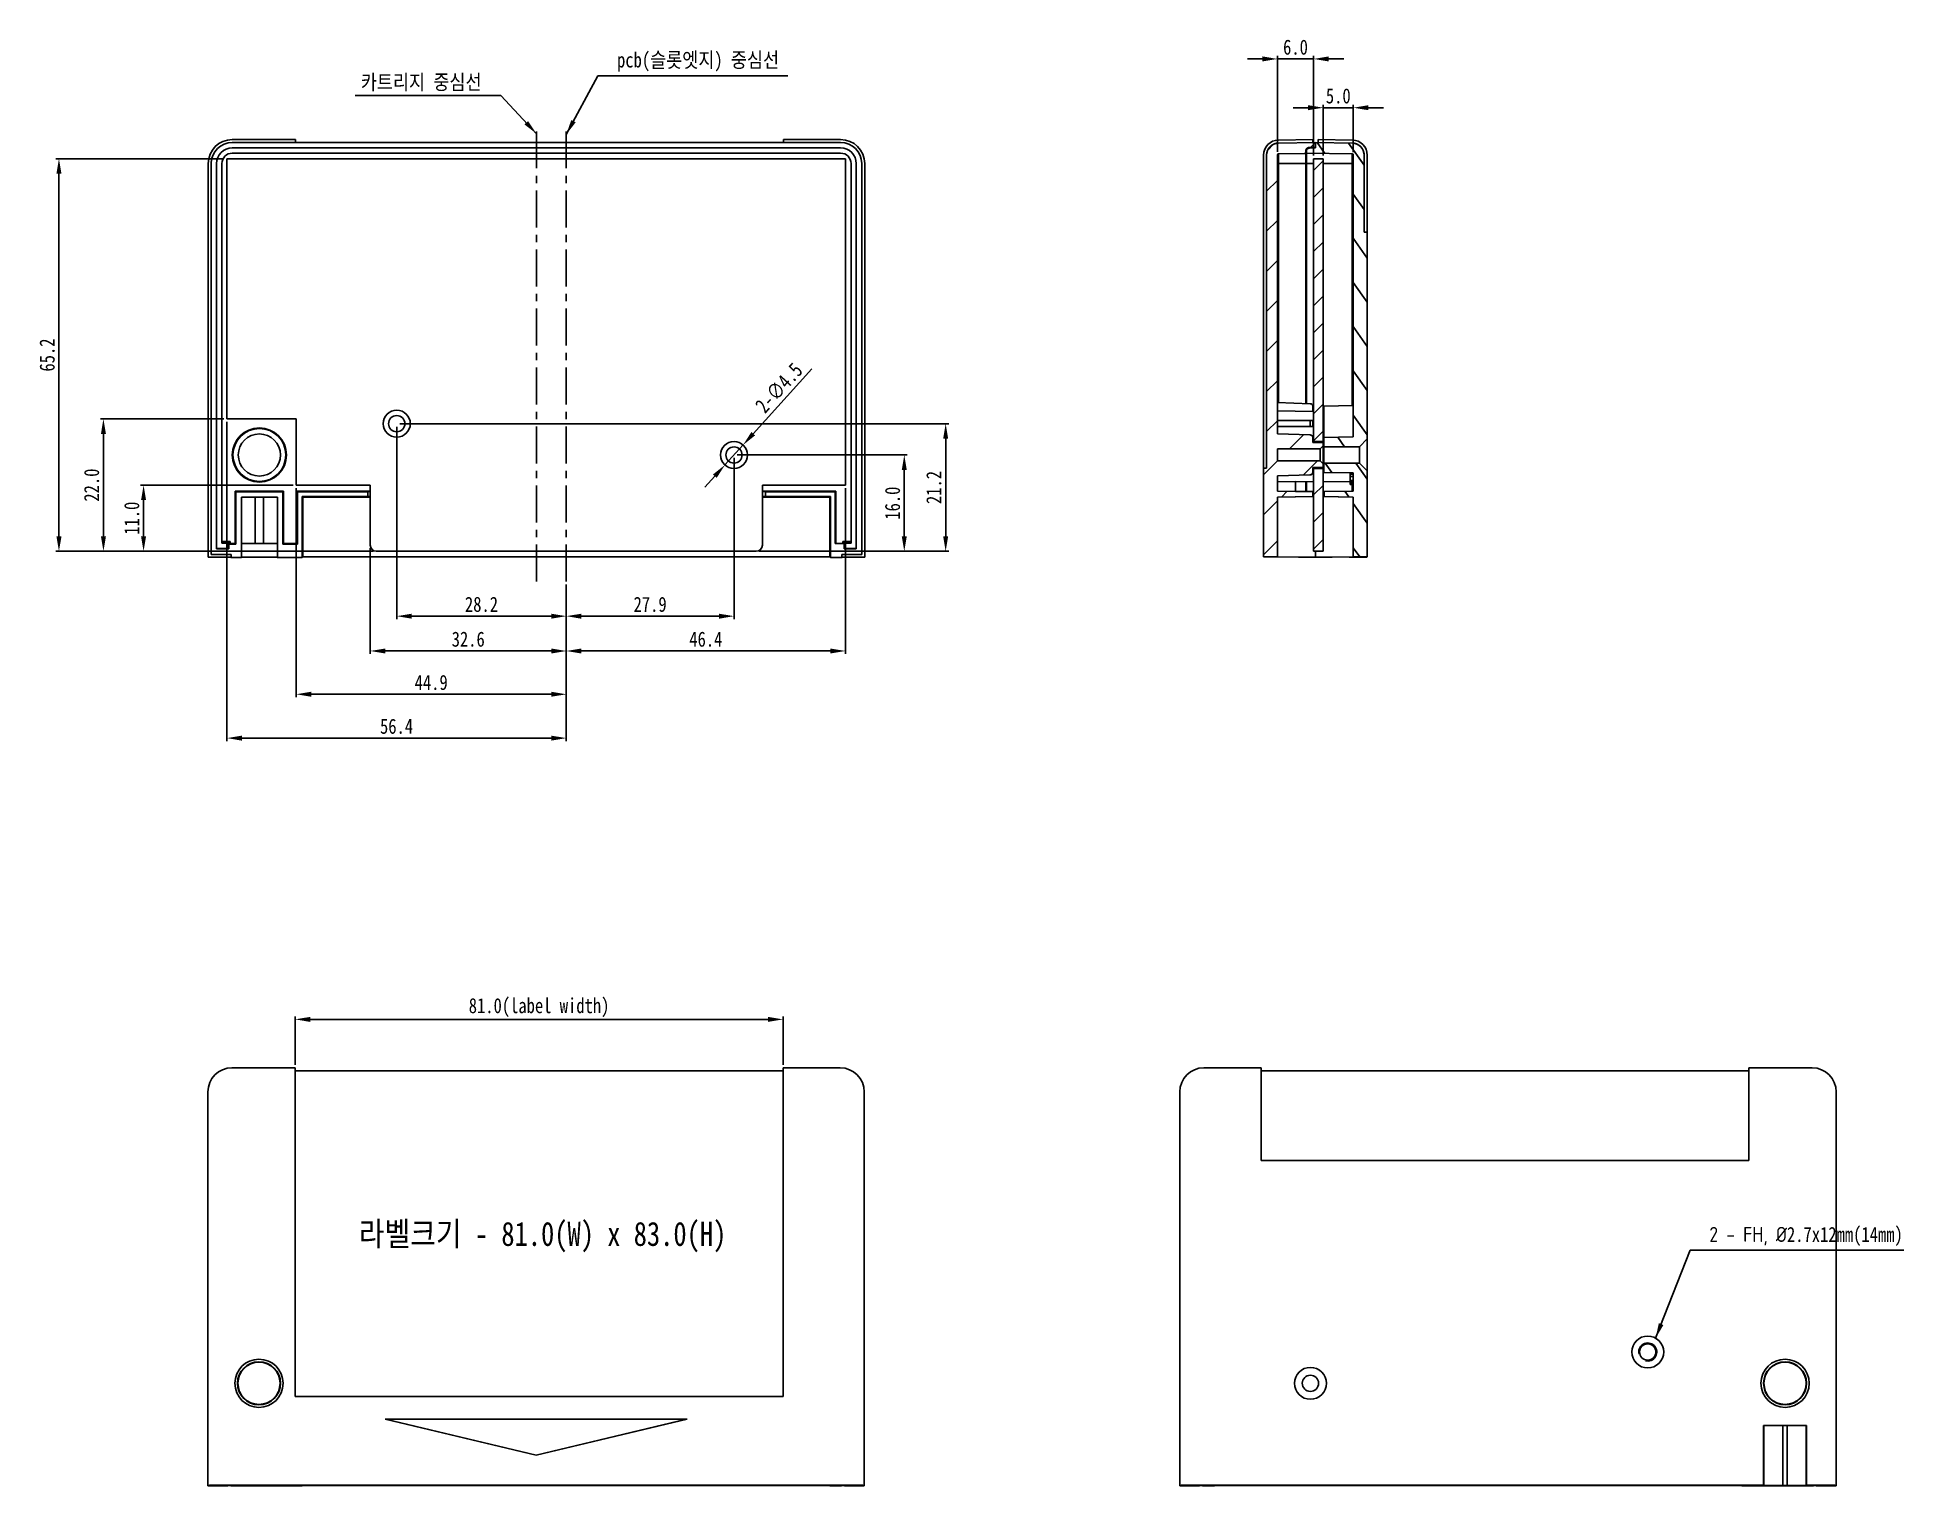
# Model space of a CAD drawing. Header units: millimetres. Extents: x 44 to 354, y -63 to 178.
import ezdxf

# ---------------------------------------------------------------- set-up
doc = ezdxf.new("R2010")
doc.units = ezdxf.units.MM
doc.header["$LTSCALE"] = 16.335
doc.header["$PDMODE"] = 3
doc.header["$PDSIZE"] = 8
doc.linetypes.add('CENTER', pattern=[0.6, 0.375, -0.075, 0.075, -0.075])
doc.layers.get('0').update_dxf_attribs({"linetype": 'CONTINUOUS'})
doc.layers.get('Defpoints').update_dxf_attribs({"linetype": 'CONTINUOUS'})
doc.layers.add('02___PRT_ALL_AXES', color=7, linetype='CONTINUOUS')
doc.styles.get("Standard").update_dxf_attribs({"font": '', "width": 0.85})
doc.styles.get('STANDARD').set_extended_font_data('GulimChe')
doc.dimstyles.get("Standard").update_dxf_attribs({"dimtxt": 2.5, "dimasz": 2.5, "dimexe": 0.5, "dimexo": 0.5, "dimgap": 0.7, "dimtad": 1, "dimdec": 1, "dimzin": 1, "dimdsep": 46, "dimtxsty": 'STANDARD', "dimcen": 0.09, "dimadec": 0, "dimazin": 0, "dimtp": 0.01, "dimtm": 0.01, "dimtfac": 1, "dimtdec": 1, "dimtmove": 1, "dimatfit": 0, "dimfxl": 1, "dimtolj": 1, "dimarcsym": 0})

msp = doc.modelspace()

# ---------------------------------------------------------------- texts
at = {"color": 4, "width": 0.85}
msp.add_text('라벨크기 - 81.0(W) x 83.0(H)', height=4, dxfattribs=at).set_placement((97.05, -23.01))
at = {"color": 4, "char_height": 2.5}
for s, insert, attachment_point in [('\\A1;pcb(슬롯엣지) 중심선', (139.92, 171.98), 7), ('\\A1;카트리지 중심선', (117.42, 168.75), 9), ('\\A1;{\\fISOCPEUR|b0|i0|c0|p34;2 - FH, %%C}2.7x12mm(14mm)', (321.27, -23.02), 7)]:
    msp.add_mtext(s, dxfattribs=dict(at, insert=insert, attachment_point=attachment_point))

# ---------------------------------------------------------------- blocks, each defined once
blk = doc.blocks.new('*D0')
at = {"color": 0, "lineweight": -2}
for p, q in [((159.84, 108.34), (188.11, 108.34)), ((187.61, 94.84), (187.61, 105.84)), ((163.54, 92.34), (188.11, 92.34))]:
    blk.add_line(p, q, dxfattribs=at)
at = {"color": 0}
for points in [[(187.19, 105.84), (188.02, 105.84), (187.61, 108.34)], [(187.19, 94.84), (188.02, 94.84), (187.61, 92.34)]]:
    blk.add_solid(points, dxfattribs=at)
at = {"layer": 'Defpoints', "color": 0}
for p in [(159.34, 108.34), (187.61, 108.34), (163.04, 92.34)]:
    blk.add_point(p, dxfattribs=at)
at = {"color": 0, "insert": (185.66, 100.34), "char_height": 2.5, "attachment_point": 5, "rotation": 90}
blk.add_mtext('\\A1;16.0', dxfattribs=at)
blk = doc.blocks.new('*D1')
at = {"color": 0, "lineweight": -2}
for p, q in [((103.84, 113.54), (194.98, 113.54)), ((194.48, 94.84), (194.48, 111.04)), ((163.54, 92.34), (194.98, 92.34))]:
    blk.add_line(p, q, dxfattribs=at)
at = {"color": 0}
for points in [[(194.06, 111.04), (194.89, 111.04), (194.48, 113.54)], [(194.06, 94.84), (194.89, 94.84), (194.48, 92.34)]]:
    blk.add_solid(points, dxfattribs=at)
at = {"layer": 'Defpoints', "color": 0}
for p in [(103.34, 113.54), (194.48, 113.54), (163.04, 92.34)]:
    blk.add_point(p, dxfattribs=at)
at = {"color": 0, "insert": (192.53, 102.94), "char_height": 2.5, "attachment_point": 5, "rotation": 90}
blk.add_mtext('\\A1;21.2', dxfattribs=at)
blk = doc.blocks.new('*D5')
at = {"color": 0, "lineweight": -2}
for p, q in [((159.34, 107.84), (159.34, 81.07)), ((131.49, 86.84), (131.49, 81.07)), ((133.99, 81.57), (156.84, 81.57))]:
    blk.add_line(p, q, dxfattribs=at)
at = {"color": 0}
for points in [[(133.99, 81.98), (133.99, 81.15), (131.49, 81.57)], [(156.84, 81.98), (156.84, 81.15), (159.34, 81.57)]]:
    blk.add_solid(points, dxfattribs=at)
at = {"layer": 'Defpoints', "color": 0}
for p in [(159.34, 108.34), (131.49, 87.34), (159.34, 81.57)]:
    blk.add_point(p, dxfattribs=at)
at = {"color": 0, "insert": (145.41, 83.52), "char_height": 2.5, "attachment_point": 5}
blk.add_mtext('\\A1;27.9', dxfattribs=at)
blk = doc.blocks.new('*D6')
at = {"color": 0, "lineweight": -2}
for p, q in [((103.34, 113.04), (103.34, 81.07)), ((131.49, 86.84), (131.49, 81.07)), ((128.99, 81.57), (105.84, 81.57))]:
    blk.add_line(p, q, dxfattribs=at)
at = {"color": 0}
for points in [[(105.84, 81.98), (105.84, 81.15), (103.34, 81.57)], [(128.99, 81.98), (128.99, 81.15), (131.49, 81.57)]]:
    blk.add_solid(points, dxfattribs=at)
at = {"layer": 'Defpoints', "color": 0}
for p in [(103.34, 113.54), (131.49, 87.34), (103.34, 81.57)]:
    blk.add_point(p, dxfattribs=at)
at = {"color": 0, "insert": (117.41, 83.52), "char_height": 2.5, "attachment_point": 5}
blk.add_mtext('\\A1;28.2', dxfattribs=at)
blk = doc.blocks.new('*D7')
at = {"color": 0, "lineweight": -2}
for p, q in [((177.84, 102.84), (177.84, 75.29)), ((131.49, 86.84), (131.49, 75.29)), ((133.99, 75.79), (175.34, 75.79))]:
    blk.add_line(p, q, dxfattribs=at)
at = {"color": 0}
for points in [[(133.99, 76.2), (133.99, 75.37), (131.49, 75.79)], [(175.34, 76.2), (175.34, 75.37), (177.84, 75.79)]]:
    blk.add_solid(points, dxfattribs=at)
at = {"layer": 'Defpoints', "color": 0}
for p in [(177.84, 103.34), (131.49, 87.34), (177.84, 75.79)]:
    blk.add_point(p, dxfattribs=at)
at = {"color": 0, "insert": (154.66, 77.74), "char_height": 2.5, "attachment_point": 5}
blk.add_mtext('\\A1;46.4', dxfattribs=at)
blk = doc.blocks.new('*D8')
at = {"color": 0, "lineweight": -2}
for p, q in [((98.94, 92.84), (98.94, 75.29)), ((131.49, 86.84), (131.49, 75.29)), ((128.99, 75.79), (101.44, 75.79))]:
    blk.add_line(p, q, dxfattribs=at)
at = {"color": 0}
for points in [[(101.44, 76.2), (101.44, 75.37), (98.94, 75.79)], [(128.99, 76.2), (128.99, 75.37), (131.49, 75.79)]]:
    blk.add_solid(points, dxfattribs=at)
at = {"layer": 'Defpoints', "color": 0}
for p in [(98.94, 93.34), (131.49, 87.34), (98.94, 75.79)]:
    blk.add_point(p, dxfattribs=at)
at = {"color": 0, "insert": (115.21, 77.74), "char_height": 2.5, "attachment_point": 5}
blk.add_mtext('\\A1;32.6', dxfattribs=at)
blk = doc.blocks.new('*D9')
at = {"color": 0, "lineweight": -2}
for p, q in [((86.64, 102.84), (86.64, 68.1)), ((131.49, 86.84), (131.49, 68.1)), ((128.99, 68.6), (89.14, 68.6))]:
    blk.add_line(p, q, dxfattribs=at)
at = {"color": 0}
for points in [[(89.14, 69.02), (89.14, 68.19), (86.64, 68.6)], [(128.99, 69.02), (128.99, 68.19), (131.49, 68.6)]]:
    blk.add_solid(points, dxfattribs=at)
at = {"layer": 'Defpoints', "color": 0}
for p in [(86.64, 103.34), (131.49, 87.34), (86.64, 68.6)]:
    blk.add_point(p, dxfattribs=at)
at = {"color": 0, "insert": (109.06, 70.55), "char_height": 2.5, "attachment_point": 5}
blk.add_mtext('\\A1;44.9', dxfattribs=at)
blk = doc.blocks.new('*D10')
at = {"color": 0, "lineweight": -2}
for p, q in [((75.14, 113.84), (75.14, 60.82)), ((131.49, 86.84), (131.49, 60.82)), ((128.99, 61.32), (77.64, 61.32))]:
    blk.add_line(p, q, dxfattribs=at)
at = {"color": 0}
for points in [[(77.64, 61.73), (77.64, 60.9), (75.14, 61.32)], [(128.99, 61.73), (128.99, 60.9), (131.49, 61.32)]]:
    blk.add_solid(points, dxfattribs=at)
at = {"layer": 'Defpoints', "color": 0}
for p in [(75.14, 114.34), (131.49, 87.34), (75.14, 61.32)]:
    blk.add_point(p, dxfattribs=at)
at = {"color": 0, "insert": (103.31, 63.27), "char_height": 2.5, "attachment_point": 5}
blk.add_mtext('\\A1;56.4', dxfattribs=at)
blk = doc.blocks.new('*D11')
at = {"color": 0, "lineweight": -2}
for p, q in [((86.14, 103.34), (60.81, 103.34)), ((61.31, 94.84), (61.31, 100.84)), ((99.44, 92.34), (60.81, 92.34))]:
    blk.add_line(p, q, dxfattribs=at)
at = {"color": 0}
for points in [[(60.89, 100.84), (61.72, 100.84), (61.31, 103.34)], [(60.89, 94.84), (61.72, 94.84), (61.31, 92.34)]]:
    blk.add_solid(points, dxfattribs=at)
at = {"layer": 'Defpoints', "color": 0}
for p in [(61.31, 103.34), (86.64, 103.34), (99.94, 92.34)]:
    blk.add_point(p, dxfattribs=at)
at = {"color": 0, "insert": (59.36, 97.84), "char_height": 2.5, "attachment_point": 5, "rotation": 90}
blk.add_mtext('\\A1;11.0', dxfattribs=at)
blk = doc.blocks.new('*D12')
at = {"color": 0, "lineweight": -2}
for p, q in [((74.64, 114.34), (54.14, 114.34)), ((54.64, 94.84), (54.64, 111.84)), ((99.44, 92.34), (54.14, 92.34))]:
    blk.add_line(p, q, dxfattribs=at)
at = {"color": 0}
for points in [[(54.23, 111.84), (55.06, 111.84), (54.64, 114.34)], [(54.23, 94.84), (55.06, 94.84), (54.64, 92.34)]]:
    blk.add_solid(points, dxfattribs=at)
at = {"layer": 'Defpoints', "color": 0}
for p in [(54.64, 114.34), (75.14, 114.34), (99.94, 92.34)]:
    blk.add_point(p, dxfattribs=at)
at = {"color": 0, "insert": (52.69, 103.34), "char_height": 2.5, "attachment_point": 5, "rotation": 90}
blk.add_mtext('\\A1;22.0', dxfattribs=at)
blk = doc.blocks.new('*D13')
at = {"color": 0, "lineweight": -2}
for p, q in [((74.64, 157.54), (46.76, 157.54)), ((47.26, 94.84), (47.26, 155.04)), ((99.44, 92.34), (46.76, 92.34))]:
    blk.add_line(p, q, dxfattribs=at)
at = {"color": 0}
for points in [[(46.84, 155.04), (47.68, 155.04), (47.26, 157.54)], [(46.84, 94.84), (47.68, 94.84), (47.26, 92.34)]]:
    blk.add_solid(points, dxfattribs=at)
at = {"layer": 'Defpoints', "color": 0}
for p in [(47.26, 157.54), (75.14, 157.54), (99.94, 92.34)]:
    blk.add_point(p, dxfattribs=at)
at = {"color": 0, "insert": (45.31, 124.94), "char_height": 2.5, "attachment_point": 5, "rotation": 90}
blk.add_mtext('\\A1;65.2', dxfattribs=at)
blk = doc.blocks.new('*D14')
at = {"color": 0, "lineweight": -2}
for p, q in [((172.27, 122.64), (162.53, 111.87)), ((157.83, 106.68), (160.85, 110.01)), ((156.15, 104.82), (154.47, 102.97))]:
    blk.add_line(p, q, dxfattribs=at)
at = {"color": 0}
for points in [[(162.22, 112.15), (162.84, 111.59), (160.85, 110.01)], [(155.84, 105.1), (156.46, 104.54), (157.83, 106.68)]]:
    blk.add_solid(points, dxfattribs=at)
at = {"layer": 'Defpoints', "color": 0}
for p in [(160.85, 110.01), (157.83, 106.68)]:
    blk.add_point(p, dxfattribs=at)
at = {"color": 0, "insert": (166.79, 119.49), "char_height": 2.5, "attachment_point": 5, "rotation": 47.8559}
blk.add_mtext('\\A1;2-∅4.5', dxfattribs=at)
blk = doc.blocks.new('*D17')
at = {"color": 0, "lineweight": -2}
for p, q in [((254.66, 166.01), (252.16, 166.01)), ((257.16, 158.05), (257.16, 166.51)), ((257.16, 166.01), (262.16, 166.01)), ((262.16, 158.65), (262.16, 166.51)), ((264.66, 166.01), (267.16, 166.01))]:
    blk.add_line(p, q, dxfattribs=at)
at = {"color": 0}
for points in [[(254.66, 166.43), (254.66, 165.6), (257.16, 166.01)], [(264.66, 166.43), (264.66, 165.6), (262.16, 166.01)]]:
    blk.add_solid(points, dxfattribs=at)
at = {"layer": 'Defpoints', "color": 0}
for p in [(262.16, 166.01), (262.16, 158.15), (257.16, 157.55)]:
    blk.add_point(p, dxfattribs=at)
at = {"color": 0, "insert": (259.66, 167.96), "char_height": 2.5, "attachment_point": 5}
blk.add_mtext('\\A1;5.0', dxfattribs=at)
blk = doc.blocks.new('*D18')
at = {"color": 0, "lineweight": -2}
for p, q in [((247.07, 174.11), (244.57, 174.11)), ((249.57, 158.7), (249.57, 174.61)), ((255.56, 174.11), (249.57, 174.11)), ((255.56, 158.05), (255.56, 174.61)), ((258.06, 174.11), (260.56, 174.11))]:
    blk.add_line(p, q, dxfattribs=at)
at = {"color": 0}
for points in [[(247.07, 174.53), (247.07, 173.7), (249.57, 174.11)], [(258.06, 174.53), (258.06, 173.7), (255.56, 174.11)]]:
    blk.add_solid(points, dxfattribs=at)
at = {"layer": 'Defpoints', "color": 0}
for p in [(249.57, 174.11), (249.57, 158.2), (255.56, 157.55)]:
    blk.add_point(p, dxfattribs=at)
at = {"color": 0, "insert": (252.56, 176.06), "char_height": 2.5, "attachment_point": 5}
blk.add_mtext('\\A1;6.0', dxfattribs=at)
blk = doc.blocks.new('*D20')
at = {"color": 0, "lineweight": -2}
for p, q in [((86.47, 7.06), (86.47, 15.11)), ((88.97, 14.61), (164.97, 14.61)), ((167.47, 7.06), (167.47, 15.11))]:
    blk.add_line(p, q, dxfattribs=at)
at = {"color": 0}
for points in [[(88.97, 15.02), (88.97, 14.19), (86.47, 14.61)], [(164.97, 15.02), (164.97, 14.19), (167.47, 14.61)]]:
    blk.add_solid(points, dxfattribs=at)
at = {"layer": 'Defpoints', "color": 0}
for p in [(167.47, 14.61), (86.47, 6.56), (167.47, 6.56)]:
    blk.add_point(p, dxfattribs=at)
at = {"color": 0, "insert": (126.97, 16.56), "char_height": 2.5, "attachment_point": 5}
blk.add_mtext('\\A1;81.0(label width)', dxfattribs=at)

# ---------------------------------------------------------------- dimensions: what is measured, and where the dimension line sits
at = {"color": 4}
for base, p1, p2, picture, middle in [((249.57, 174.11), (255.56, 157.55), (249.57, 158.2), '*D18', (252.56, 174.11)), ((262.16, 166.01), (257.16, 157.55), (262.16, 158.15), '*D17', (259.66, 166.01))]:
    dim = msp.add_linear_dim(base=base, p1=p1, p2=p2, dimstyle='STANDARD', dxfattribs=at)
    dim.commit()
    dim.dimension.update_dxf_attribs({"geometry": picture, "text_midpoint": middle, "dimtype": 160})
for base, p1, p2, picture, middle in [((47.26, 157.54), (99.94, 92.34), (75.14, 157.54), '*D13', (45.31, 124.94)), ((54.64, 114.34), (99.94, 92.34), (75.14, 114.34), '*D12', (52.69, 103.34)), ((194.48, 113.54), (163.04, 92.34), (103.34, 113.54), '*D1', (192.53, 102.94)), ((187.61, 108.34), (163.04, 92.34), (159.34, 108.34), '*D0', (185.66, 100.34)), ((61.31, 103.34), (99.94, 92.34), (86.64, 103.34), '*D11', (59.36, 97.84))]:
    dim = msp.add_linear_dim(base=base, p1=p1, p2=p2, angle=90, dimstyle='STANDARD', dxfattribs=at)
    dim.commit()
    dim.dimension.update_dxf_attribs({"geometry": picture, "text_midpoint": middle})
dim = msp.add_diameter_dim_2p(p1=(157.83, 106.68), p2=(160.85, 110.01), text='2-<>', dimstyle='STANDARD', dxfattribs=at)
dim.commit()
dim.dimension.update_dxf_attribs({"geometry": '*D14', "text_midpoint": (166.79, 119.49)})
for base, p2, picture, middle in [((75.13964516, 61.31781108), (75.13964516, 114.34398828), '*D10', (103.31464516, 63.26781108)), ((103.33964516, 81.56545044), (103.33964516, 113.54398828), '*D6', (117.41464516, 83.51545044)), ((159.33964516, 81.56545044), (159.33964516, 108.34398828), '*D5', (145.41464516, 83.51545044)), ((86.63964516, 68.60360852), (86.63964516, 103.34398828), '*D9', (109.06464516, 70.55360852)), ((177.83964516, 75.78821453), (177.83964516, 103.34398828), '*D7', (154.66464516, 77.73821453)), ((98.93964516, 75.78821453), (98.93964516, 93.34398828), '*D8', (115.21464516, 77.73821453))]:
    dim = msp.add_linear_dim(base=base, p1=(131.48964516, 87.34398828), p2=p2, dimstyle='STANDARD', dxfattribs=at)
    dim.commit()
    dim.dimension.update_dxf_attribs({"geometry": picture, "text_midpoint": middle})
dim = msp.add_linear_dim(base=(167.47, 14.61), p1=(86.47, 6.56), p2=(167.47, 6.56), text='<>(label width)', dimstyle='STANDARD', dxfattribs=at)
dim.commit()
dim.dimension.update_dxf_attribs({"geometry": '*D20', "text_midpoint": (126.97, 16.56)})

# ---------------------------------------------------------------- hatches: boundary and pattern name
at = {"linetype": 'Continuous'}
h = msp.add_hatch(dxfattribs=at)
h.set_pattern_fill('DEFAULT__2', color=2, scale=4.704653, angle=45, style=0, pattern_type=0)
h.set_pattern_definition([(45, (29.089, 0.004), (-3.32669, 3.32669), [])])
edge = h.paths.add_edge_path()
edge.add_line((247.26, 91.42), (247.26, 106.15))
edge.add_line((247.76, 106.15), (247.26, 106.15))
edge.add_line((247.76, 106.15), (247.76, 158.14))
edge.add_spline(control_points=[(247.76, 158.14), (247.76, 159.3), (248.57, 160.12), (249.73, 160.14)], knot_values=[0, 0, 0, 0, 1, 1, 1, 1], weights=[1, 0.808834, 0.808834, 1], degree=3, periodic=0)
edge.add_line((249.73, 160.14), (255.86, 160.25))
edge.add_line((255.86, 159.45), (255.86, 160.25))
edge.add_line((255.86, 159.45), (254.84, 159.41))
edge.add_spline(control_points=[(254.26, 158.81), (254.26, 159.15), (254.5, 159.4), (254.84, 159.41)], knot_values=[0, 0, 0, 0, 1, 1, 1, 1], weights=[1, 0.812893, 0.812893, 1], degree=3, periodic=0)
edge.add_line((254.26, 158.81), (254.26, 158.42))
edge.add_line((254.26, 158.42), (249.76, 158.34))
edge.add_spline(control_points=[(249.56, 158.14), (249.56, 158.26), (249.64, 158.34), (249.76, 158.34)], knot_values=[0, 0, 0, 0, 1, 1, 1, 1], weights=[1, 0.808834, 0.808834, 1], degree=3, periodic=0)
edge.add_line((249.56, 111.85), (249.56, 158.14))
edge.add_line((249.56, 111.85), (254.98, 111.66))
edge.add_spline(control_points=[(255.46, 111.16), (255.46, 111.44), (255.26, 111.65), (254.98, 111.66)], knot_values=[0, 0, 0, 0, 1, 1, 1, 1], weights=[1, 0.812893, 0.812893, 1], degree=3, periodic=0)
edge.add_line((255.46, 110.44), (255.46, 111.16))
edge.add_line((255.46, 110.44), (257.16, 110.42))
edge.add_line((257.16, 109.85), (257.16, 110.42))
edge.add_line((256.66, 109.35), (257.16, 109.85))
edge.add_line((249.56, 109.35), (256.66, 109.35))
edge.add_line((249.56, 107.35), (249.56, 109.35))
edge.add_line((249.56, 107.35), (256.66, 107.35))
edge.add_line((256.66, 107.35), (257.16, 106.85))
edge.add_line((257.16, 106.28), (257.16, 106.85))
edge.add_line((255.46, 106.25), (257.16, 106.28))
edge.add_line((255.46, 105.54), (255.46, 106.25))
edge.add_spline(control_points=[(255.46, 105.54), (255.46, 105.25), (255.26, 105.05), (254.98, 105.04)], knot_values=[0, 0, 0, 0, 1, 1, 1, 1], weights=[1, 0.812893, 0.812893, 1], degree=3, periodic=0)
edge.add_line((249.56, 104.85), (254.98, 105.04))
edge.add_line((249.56, 102.35), (249.56, 104.85))
edge.add_line((249.56, 102.35), (255.41, 102.25))
edge.add_line((255.41, 102.25), (255.41, 101.45))
edge.add_line((249.56, 101.35), (255.41, 101.45))
edge.add_line((249.56, 91.4), (249.56, 101.35))
edge.add_line((247.26, 91.42), (249.56, 91.4))
h = msp.add_hatch(dxfattribs=at)
h.set_pattern_fill('DEFAULT__1', color=2, scale=4.210795, angle=125, style=0, pattern_type=0)
h.set_pattern_definition([(125, (29.089, 0.004), (-3.44928, -2.41521), [])])
edge = h.paths.add_edge_path()
edge.add_line((264.46, 91.42), (264.46, 105.7))
edge.add_line((264.46, 91.42), (262.16, 91.4))
edge.add_line((262.16, 91.4), (262.16, 101.35))
edge.add_line((262.16, 101.35), (257.31, 101.43))
edge.add_line((257.31, 102.26), (257.31, 101.43))
edge.add_line((262.16, 102.35), (257.31, 102.26))
edge.add_line((262.16, 102.35), (262.16, 105.35))
edge.add_line((257.26, 105.43), (262.16, 105.35))
edge.add_line((257.26, 105.43), (257.26, 107))
edge.add_line((257.26, 107), (263.16, 107))
edge.add_line((263.16, 107), (264.46, 105.7))
edge = h.paths.add_edge_path()
edge.add_line((264.46, 111), (264.46, 145.35))
edge.add_line((263.16, 109.7), (264.46, 111))
edge.add_line((257.26, 109.7), (263.16, 109.7))
edge.add_line((257.26, 109.7), (257.26, 111.26))
edge.add_line((257.26, 111.26), (262.16, 111.35))
edge.add_line((262.16, 111.35), (262.16, 158.14))
edge.add_spline(control_points=[(262.16, 158.14), (262.16, 158.26), (262.08, 158.34), (261.96, 158.34)], knot_values=[0, 0, 0, 0, 1, 1, 1, 1], weights=[1, 0.808834, 0.808834, 1], degree=3, periodic=0)
edge.add_line((261.96, 158.34), (254.36, 158.47))
edge.add_line((254.36, 158.81), (254.36, 158.47))
edge.add_spline(control_points=[(254.36, 158.81), (254.36, 159.1), (254.56, 159.3), (254.84, 159.31)], knot_values=[0, 0, 0, 0, 1, 1, 1, 1], weights=[1, 0.812893, 0.812893, 1], degree=3, periodic=0)
edge.add_line((255.86, 159.35), (254.84, 159.31))
edge.add_line((255.86, 159.35), (255.86, 160.25))
edge.add_line((262, 160.14), (255.86, 160.25))
edge.add_spline(control_points=[(263.96, 158.14), (263.96, 159.3), (263.15, 160.12), (262, 160.14)], knot_values=[0, 0, 0, 0, 1, 1, 1, 1], weights=[1, 0.808834, 0.808834, 1], degree=3, periodic=0)
edge.add_line((263.96, 145.35), (263.96, 158.14))
edge.add_line((264.46, 145.35), (263.96, 145.35))
h = msp.add_hatch()
h.set_pattern_fill('ANSI31', color=2)
h.set_pattern_definition([(45, (-39.2122, 0), (-2.245064, 2.245064), [])])
h.paths.add_polyline_path([(257.16, 157.55), (255.56, 157.55), (255.56, 110.59), (257.16, 110.59)])
h.paths.add_polyline_path([(257.16, 106.09), (255.56, 106.09), (255.56, 92.35), (257.16, 92.35)])

# ---------------------------------------------------------------- linework, layer by layer
at = {"color": 1, "linetype": 'CENTER'}
for p, q in [((126.55, 87.34), (126.55, 162.62)), ((131.49, 87.34), (131.49, 162.62))]:
    msp.add_line(p, q, dxfattribs=at)
at = {"color": 3, "linetype": 'Continuous'}
for p, q in [((76.04, 160.74), (86.54, 160.74)), ((76.04, 160.24), (177.04, 160.24)), ((177.04, 159.34), (76.04, 159.34)), ((177.04, 158.47), (76.04, 158.47)), ((86.54, 160.24), (86.54, 160.74)), ((177.04, 160.74), (167.54, 160.74)), ((167.54, 160.24), (167.54, 160.74)), ((247.26, 91.42), (247.26, 158.14)), ((247.76, 106.15), (247.76, 158.14)), ((247.76, 106.15), (247.76, 158.14)), ((249.56, 111.85), (249.56, 158.14)), ((249.56, 111.85), (249.56, 158.14)), ((255.41, 160.74), (249.72, 160.64)), ((249.73, 160.14), (255.86, 160.25)), ((249.73, 160.14), (255.86, 160.25)), ((254.26, 158.42), (249.76, 158.34)), ((254.26, 158.42), (249.76, 158.34)), ((249.76, 158.34), (249.76, 117.04)), ((254.26, 158.81), (254.26, 158.42)), ((254.26, 116.88), (254.26, 158.81)), ((254.36, 158.81), (254.36, 158.47)), ((254.36, 158.81), (254.36, 158.47)), ((261.96, 158.34), (254.36, 158.47)), ((254.36, 116.88), (254.36, 158.47)), ((261.96, 158.34), (254.36, 158.47)), ((255.86, 159.45), (254.84, 159.41)), ((255.86, 159.45), (254.84, 159.41)), ((254.84, 159.41), (254.84, 159.31)), ((255.86, 159.35), (254.84, 159.31)), ((255.86, 159.35), (254.84, 159.31)), ((255.41, 160.24), (255.41, 160.74)), ((255.86, 159.35), (255.86, 160.25)), ((262, 160.14), (255.86, 160.25)), ((255.86, 159.45), (255.86, 160.25)), ((255.86, 159.35), (255.86, 160.25)), ((262, 160.14), (255.86, 160.25)), ((256.31, 160.24), (256.31, 160.74)), ((262, 160.64), (256.31, 160.74)), ((261.96, 116.54), (261.96, 158.34)), ((262.16, 111.35), (262.16, 158.14)), ((262.16, 111.35), (262.16, 158.14)), ((263.96, 145.35), (263.96, 158.14)), ((263.96, 145.35), (263.96, 158.14)), ((264.46, 91.42), (264.46, 158.14)), ((72.05, 156.74), (72.05, 91.35)), ((72.54, 91.84), (72.54, 156.74)), ((73.44, 156.74), (73.44, 92.74)), ((74.31, 156.74), (74.31, 93.69)), ((178.77, 93.69), (178.77, 156.74)), ((179.64, 92.74), (179.64, 156.74)), ((180.54, 156.74), (180.54, 91.84)), ((181.03, 91.35), (181.03, 156.74)), ((249.56, 156.75), (255.56, 156.75)), ((257.16, 156.75), (262.16, 156.75)), ((264.46, 145.35), (263.96, 145.35)), ((264.46, 145.35), (263.96, 145.35)), ((264.46, 111), (264.46, 145.35)), ((249.56, 117.05), (254.98, 116.86)), ((249.56, 115.69), (255.46, 115.58)), ((255.46, 116.36), (255.46, 115.58)), ((255.46, 115.64), (255.56, 115.64)), ((257.26, 116.46), (262.16, 116.55)), ((257.26, 105.43), (257.26, 116.46)), ((249.56, 114.05), (255.46, 114.05)), ((249.56, 113.05), (255.46, 113.05)), ((249.56, 111.85), (254.98, 111.66)), ((249.56, 111.85), (254.98, 111.66)), ((254.98, 114.05), (254.98, 113.05)), ((255.46, 114.05), (255.46, 113.05)), ((257.26, 112.76), (257.16, 112.76)), ((249.56, 109.35), (256.66, 109.35)), ((249.56, 107.35), (249.56, 109.35)), ((249.56, 109.35), (256.66, 109.35)), ((249.56, 107.35), (249.56, 109.35)), ((255.32, 111.51), (255.46, 111.51)), ((255.46, 110.44), (255.46, 111.51)), ((255.46, 111.45), (255.56, 111.45)), ((255.46, 110.44), (255.46, 111.16)), ((255.46, 110.44), (257.16, 110.42)), ((255.46, 110.44), (257.16, 110.42)), ((256.66, 109.35), (257.16, 109.85)), ((256.66, 109.35), (257.16, 109.85)), ((256.66, 109.35), (256.66, 107.35)), ((257.16, 109.85), (257.16, 110.42)), ((257.16, 109.85), (257.16, 106.85)), ((257.26, 111.26), (262.16, 111.35)), ((257.26, 111.26), (262.16, 111.35)), ((257.26, 109.7), (257.26, 111.26)), ((257.26, 109.7), (263.16, 109.7)), ((257.26, 109.7), (263.16, 109.7)), ((263.16, 109.7), (264.46, 111)), ((263.16, 109.7), (264.46, 111)), ((263.16, 107), (263.16, 109.7)), ((247.26, 91.42), (247.26, 106.15)), ((247.76, 106.15), (247.26, 106.15)), ((247.76, 106.15), (247.26, 106.15)), ((249.56, 107.35), (256.66, 107.35)), ((249.56, 107.35), (256.66, 107.35)), ((255.46, 106.25), (257.16, 106.28)), ((255.46, 106.25), (257.16, 106.28)), ((255.46, 105.54), (255.46, 106.25)), ((255.46, 105.54), (255.46, 106.25)), ((256.66, 107.35), (257.16, 106.85)), ((256.66, 107.35), (257.16, 106.85)), ((257.16, 106.28), (257.16, 106.85)), ((257.26, 105.43), (257.26, 107)), ((257.26, 107), (263.16, 107)), ((257.26, 107), (263.16, 107)), ((257.26, 105.43), (262.16, 105.35)), ((257.26, 105.43), (262.16, 105.35)), ((261.66, 103.43), (261.66, 105.36)), ((263.16, 107), (264.46, 105.7)), ((263.16, 107), (264.46, 105.7)), ((264.46, 91.42), (264.46, 105.7)), ((76.65, 102.23), (76.54, 102.34)), ((76.54, 102.34), (76.54, 93.64)), ((84.54, 102.34), (76.54, 102.34)), ((84.43, 102.23), (84.54, 102.34)), ((84.54, 93.64), (84.54, 102.34)), ((86.86, 102.23), (86.75, 102.34)), ((86.75, 102.34), (86.75, 93.64)), ((98.94, 102.34), (86.75, 102.34)), ((98.54, 101.43), (98.54, 102.26)), ((98.54, 102.26), (98.94, 102.26)), ((176.24, 102.34), (164.04, 102.34)), ((164.04, 102.26), (164.54, 102.26)), ((164.54, 101.43), (164.54, 102.26)), ((176.13, 102.23), (176.24, 102.34)), ((176.24, 93.64), (176.24, 102.34)), ((249.56, 104.85), (254.98, 105.04)), ((249.56, 104.85), (254.98, 105.04)), ((249.56, 102.35), (249.56, 104.85)), ((249.56, 102.35), (249.56, 104.85)), ((249.56, 103.88), (252.56, 103.92)), ((249.56, 102.35), (255.41, 102.25)), ((249.56, 102.35), (255.56, 102.24)), ((252.56, 103.9), (255.56, 103.95)), ((252.56, 103.92), (252.56, 102.3)), ((254.26, 102.27), (254.26, 103.93)), ((254.36, 103.93), (254.36, 102.26)), ((261.66, 103.86), (257.16, 103.94)), ((257.16, 102.26), (262.16, 102.35)), ((262.16, 102.35), (257.31, 102.26)), ((257.31, 102.26), (257.31, 101.43)), ((257.31, 102.26), (257.31, 101.43)), ((261.66, 105.15), (262.16, 105.15)), ((261.66, 104.77), (262.16, 104.77)), ((261.66, 104.1), (262.16, 104.1)), ((261.66, 103.81), (262.16, 103.81)), ((261.66, 103.62), (262.16, 103.62)), ((261.66, 103.52), (262.16, 103.52)), ((261.66, 103.43), (262.16, 103.43)), ((261.96, 102.34), (261.96, 103.43)), ((262.16, 102.35), (262.16, 105.35)), ((262.16, 102.35), (262.16, 105.35)), ((76.65, 102.23), (76.65, 93.53)), ((84.43, 102.23), (76.65, 102.23)), ((77.54, 101.34), (83.54, 101.34)), ((79.84, 93.64), (79.84, 101.34)), ((81.24, 93.64), (81.24, 101.34)), ((84.43, 93.53), (84.43, 102.23)), ((86.86, 102.23), (86.86, 93.53)), ((98.54, 102.23), (86.86, 102.23)), ((87.64, 101.45), (87.75, 101.34)), ((87.64, 91.34), (87.64, 101.45)), ((87.64, 101.45), (98.54, 101.45)), ((87.75, 91.4), (87.75, 101.34)), ((87.75, 101.34), (98.94, 101.34)), ((98.54, 101.43), (98.94, 101.43)), ((164.04, 101.43), (164.54, 101.43)), ((164.04, 101.34), (175.24, 101.34)), ((176.13, 102.23), (164.54, 102.23)), ((164.54, 101.45), (175.35, 101.45)), ((175.35, 101.45), (175.24, 101.34)), ((175.24, 91.4), (175.24, 101.34)), ((175.35, 101.45), (175.35, 91.34)), ((176.13, 93.64), (176.13, 102.23)), ((249.56, 101.35), (255.41, 101.45)), ((249.56, 101.35), (255.56, 101.45)), ((249.56, 91.4), (249.56, 101.35)), ((249.56, 91.4), (249.56, 101.35)), ((255.41, 102.25), (255.41, 101.45)), ((255.41, 102.25), (255.41, 101.45)), ((257.16, 101.44), (262.16, 101.35)), ((262.16, 101.35), (257.31, 101.43)), ((262.16, 91.4), (262.16, 101.35)), ((262.16, 91.4), (262.16, 101.35)), ((74.45, 93.96), (74.31, 93.69)), ((74.31, 93.69), (75.39, 93.69)), ((74.65, 93.96), (75.66, 93.96)), ((75.39, 93.69), (75.66, 93.96)), ((75.39, 92.8), (75.39, 93.69)), ((75.66, 93.64), (75.44, 93.53)), ((75.44, 92.74), (75.44, 93.53)), ((76.65, 93.53), (75.44, 93.53)), ((75.66, 93.64), (75.66, 93.96)), ((75.66, 93.64), (76.54, 93.64)), ((76.65, 93.53), (76.54, 93.64)), ((77.54, 93.64), (77.54, 91.34)), ((83.54, 93.64), (83.54, 91.34)), ((84.43, 93.53), (84.54, 93.64)), ((86.86, 93.53), (84.43, 93.53)), ((86.75, 93.64), (84.54, 93.64)), ((86.86, 93.53), (86.75, 93.64)), ((177.64, 93.64), (176.13, 93.64)), ((178.43, 93.96), (177.42, 93.96)), ((177.69, 93.69), (177.42, 93.96)), ((177.42, 93.96), (177.42, 93.64)), ((177.64, 93.64), (177.64, 92.74)), ((177.69, 93.69), (178.77, 93.69)), ((177.69, 93.69), (177.69, 92.8)), ((178.63, 93.96), (178.77, 93.69)), ((72.05, 91.35), (75.34, 91.35)), ((75.84, 91.84), (72.54, 91.84)), ((73.48, 92.78), (73.44, 92.74)), ((73.44, 92.74), (75.44, 92.74)), ((73.97, 92.8), (75.39, 92.8)), ((75.39, 92.8), (75.44, 92.74)), ((75.84, 91.84), (75.84, 91.34)), ((75.84, 91.34), (77.54, 91.34)), ((83.54, 91.34), (87.64, 91.34)), ((87.64, 91.34), (87.75, 91.4)), ((87.75, 91.4), (175.24, 91.4)), ((175.35, 91.34), (175.24, 91.4)), ((175.35, 91.34), (177.24, 91.34)), ((180.54, 91.84), (177.24, 91.84)), ((177.24, 91.34), (177.24, 91.84)), ((177.69, 92.8), (177.64, 92.74)), ((177.64, 92.74), (179.64, 92.74)), ((177.69, 92.8), (179.1, 92.8)), ((181.03, 91.35), (177.74, 91.35)), ((179.6, 92.78), (179.64, 92.74)), ((247.26, 91.42), (249.56, 91.4)), ((247.26, 91.42), (255.86, 91.35)), ((253.05, 91.35), (258.67, 91.35)), ((255.86, 92.35), (255.86, 91.35)), ((255.86, 91.35), (264.46, 91.42)), ((264.46, 91.35), (261.46, 91.35)), ((264.46, 91.42), (262.16, 91.4)), ((75.97, 6.56), (86.47, 6.56)), ((86.47, -48.03), (86.47, 6.56)), ((176.97, 6.56), (167.47, 6.56)), ((167.47, -48.03), (167.47, 6.56)), ((237.34, 6.56), (246.84, 6.56)), ((246.84, -8.83), (246.84, 6.56)), ((338.34, 6.56), (327.84, 6.56)), ((327.84, -8.83), (327.84, 6.56)), ((167.47, 6.07), (86.47, 6.07)), ((327.84, 6.07), (246.84, 6.07)), ((71.98, 2.57), (71.98, -62.83)), ((180.96, -62.83), (180.96, 2.57)), ((233.34, -62.83), (233.34, 2.57)), ((342.33, 2.57), (342.33, -62.83)), ((327.84, -8.83), (246.84, -8.83)), ((86.47, -48.03), (167.47, -48.03)), ((101.4, -51.77), (101.47, -51.78)), ((101.4, -51.77), (126.47, -57.79)), ((151.55, -51.77), (101.4, -51.77)), ((101.47, -51.78), (126.47, -57.78)), ((151.47, -51.78), (101.47, -51.78)), ((126.47, -57.79), (151.55, -51.77)), ((126.47, -57.78), (151.47, -51.78)), ((151.55, -51.77), (151.47, -51.78)), ((337.39, -52.83), (330.28, -52.83)), ((330.28, -62.76), (330.28, -52.83)), ((330.3, -62.77), (330.3, -52.83)), ((333.49, -62.78), (333.49, -52.83)), ((334.19, -62.78), (334.19, -52.83)), ((337.37, -62.77), (337.37, -52.83)), ((337.39, -62.76), (337.39, -52.83)), ((126.47, -57.79), (126.47, -57.78)), ((71.98, -62.83), (72.08, -62.78)), ((71.98, -62.83), (75.27, -62.83)), ((74.58, -62.76), (178.37, -62.76)), ((77.47, -62.83), (75.77, -62.83)), ((83.47, -62.83), (77.47, -62.83)), ((87.57, -62.83), (83.47, -62.83)), ((87.68, -62.78), (87.57, -62.83)), ((87.68, -62.78), (175.17, -62.78)), ((175.17, -62.78), (175.28, -62.83)), ((177.17, -62.83), (175.28, -62.83)), ((180.96, -62.83), (177.67, -62.83)), ((180.96, -62.83), (180.87, -62.78)), ((233.44, -62.78), (233.34, -62.83)), ((233.34, -62.83), (236.64, -62.83)), ((330.28, -62.76), (235.94, -62.76)), ((239.03, -62.83), (237.14, -62.83)), ((239.03, -62.83), (239.14, -62.78)), ((326.63, -62.78), (239.14, -62.78)), ((326.74, -62.83), (326.63, -62.78)), ((330.84, -62.83), (326.74, -62.83)), ((330.28, -62.76), (330.3, -62.77)), ((330.3, -62.77), (333.49, -62.78)), ((337.34, -62.83), (330.34, -62.83)), ((333.49, -62.78), (334.19, -62.78)), ((334.19, -62.78), (337.37, -62.77)), ((338.54, -62.83), (336.84, -62.83)), ((337.39, -62.76), (337.37, -62.77)), ((339.73, -62.76), (337.39, -62.76)), ((342.33, -62.83), (339.03, -62.83)), ((342.23, -62.78), (342.33, -62.83))]:
    msp.add_line(p, q, dxfattribs=at)
at = {"color": 6, "linetype": 'Continuous'}
for p, q in [((75.14, 157.54), (75.14, 114.34)), ((177.84, 157.54), (75.14, 157.54))]:
    msp.add_line(p, q, dxfattribs=at)
at = {"color": 3, "linetype": 'Continuous'}
for centre, radius in [((103.34, 113.54), 1.35), ((80.54, 108.34), 4.5), ((80.54, 108.34), 4.39), ((80.54, 108.34), 3.5), ((159.34, 108.34), 1.35), ((311.04, -40.63), 2.65), ((311.04, -40.63), 1.35), ((80.47, -45.83), 4), ((80.47, -45.83), 3.57), ((80.47, -45.83), 3.5), ((80.47, -45.83), 3.5), ((255.04, -45.83), 2.65), ((333.84, -45.83), 4), ((333.84, -45.83), 3.57), ((333.84, -45.83), 3.5), ((333.84, -45.83), 3.5), ((255.04, -45.83), 1.35)]:
    msp.add_circle(centre, radius, dxfattribs=at)
for centre, radius, start, end in [((76.04, 156.74), 3.99, 90, 180), ((76.04, 156.74), 3.5, 90, 180), ((76.04, 156.74), 2.6, 90, 180), ((76.04, 156.74), 1.73, 90, 180), ((177.04, 156.74), 3.99, 0, 90), ((177.04, 156.74), 3.5, 0, 90), ((177.04, 156.74), 2.6, 0, 90), ((177.04, 156.74), 1.73, 0, 90), ((249.76, 158.14), 2.5, 91, 180), ((249.76, 158.14), 2, 91, 180), ((249.76, 158.14), 0.2, 91, 180), ((254.86, 158.81), 0.6, 92, 180), ((254.86, 158.81), 0.5, 92, 180), ((261.96, 158.14), 0.2, 0, 89), ((261.96, 158.14), 2.5, 0, 89), ((261.96, 158.14), 2, 0, 89), ((254.96, 116.36), 0.5, 0, 88), ((254.96, 111.16), 0.5, 0, 88), ((254.96, 105.54), 0.5, 272, 0), ((75.97, 2.57), 3.99, 90, 180), ((176.97, 2.57), 3.99, 0, 90), ((237.34, 2.57), 3.99, 90, 180), ((338.34, 2.57), 3.99, 0, 90), ((311.04, -40.63), 1.5, 255, 195)]:
    msp.add_arc(centre, radius, start, end, dxfattribs=at)
for centre, major_axis, ratio, start_param, end_param in [((74.65, 93.96), (0.2, 0), 0.034921, 1.570796, 3.124139), ((178.43, 93.96), (0.2, 0), 0.034921, 0.017453, 1.570796), ((73.97, 92.78), (0.5, 0), 0.034921, 1.570796, 3.106686), ((75.34, 91.34), (0.5, 0), 0.008727, 0.100167, 1.570796), ((80.54, 91.34), (3, 0), 0.008727, 0, 3.141593), ((177.74, 91.34), (0.5, 0), 0.008727, 1.570796, 3.041425), ((179.1, 92.78), (0.5, 0), 0.034921, 0.034907, 1.570796), ((74.58, -62.78), (2.5, 0), 0.008727, 1.570796, 3.124139), ((75.27, -62.83), (0.5, 0), 0.008727, 0.100167, 1.570796), ((80.47, -62.83), (3, 0), 0.008727, 0, 3.141593), ((177.67, -62.83), (0.5, 0), 0.008727, 1.570796, 2.979769), ((178.37, -62.78), (2.5, 0), 0.008727, 0.017453, 1.570796), ((235.94, -62.78), (2.5, 0), 0.008727, 1.570796, 3.124139), ((236.64, -62.83), (0.5, 0), 0.008727, 0.100167, 1.570796), ((333.84, -62.83), (3, 0), 0.008727, 0, 3.141593), ((339.03, -62.83), (0.5, 0), 0.008727, 1.570796, 2.979769), ((339.73, -62.78), (2.5, 0), 0.008727, 0.017453, 1.570796)]:
    msp.add_ellipse(centre, major_axis=major_axis, ratio=ratio, start_param=start_param, end_param=end_param, dxfattribs=at)
for points, knots in [([(247.76, 158.14), (247.76, 158.15), (247.76, 158.16), (247.76, 158.19), (247.76, 158.21), (247.76, 158.23), (247.76, 158.25), (247.76, 158.27), (247.77, 158.3), (247.77, 158.32), (247.77, 158.34), (247.77, 158.36), (247.78, 158.39), (247.78, 158.41), (247.78, 158.43), (247.79, 158.46), (247.79, 158.48), (247.79, 158.5), (247.8, 158.52), (247.8, 158.55), (247.81, 158.57), (247.81, 158.59), (247.82, 158.62), (247.82, 158.64), (247.83, 158.66), (247.84, 158.69), (247.84, 158.71), (247.85, 158.73), (247.86, 158.76), (247.86, 158.78), (247.87, 158.8), (247.88, 158.82), (247.89, 158.85), (247.9, 158.87), (247.91, 158.89), (247.92, 158.92), (247.93, 158.94), (247.94, 158.96), (247.95, 158.98), (247.96, 159.01), (247.97, 159.03), (247.98, 159.05), (247.99, 159.07), (248, 159.1), (248.01, 159.12), (248.03, 159.14), (248.04, 159.16), (248.05, 159.18), (248.07, 159.2), (248.08, 159.23), (248.09, 159.25), (248.11, 159.27), (248.12, 159.29), (248.14, 159.31), (248.15, 159.33), (248.17, 159.35), (248.18, 159.37), (248.2, 159.39), (248.21, 159.41), (248.23, 159.43), (248.25, 159.45), (248.26, 159.47), (248.28, 159.49), (248.3, 159.51), (248.32, 159.52), (248.33, 159.54), (248.35, 159.56), (248.37, 159.58), (248.39, 159.6), (248.41, 159.61), (248.43, 159.63), (248.45, 159.65), (248.46, 159.66), (248.48, 159.68), (248.5, 159.7), (248.52, 159.71), (248.54, 159.73), (248.56, 159.74), (248.58, 159.76), (248.61, 159.77), (248.63, 159.79), (248.65, 159.8), (248.67, 159.82), (248.69, 159.83), (248.71, 159.84), (248.73, 159.86), (248.75, 159.87), (248.78, 159.88), (248.8, 159.89), (248.82, 159.91), (248.84, 159.92), (248.86, 159.93), (248.89, 159.94), (248.91, 159.95), (248.93, 159.96), (248.95, 159.97), (248.98, 159.98), (249, 159.99), (249.02, 160), (249.04, 160.01), (249.07, 160.02), (249.09, 160.03), (249.11, 160.03), (249.14, 160.04), (249.16, 160.05), (249.18, 160.06), (249.2, 160.06), (249.23, 160.07), (249.25, 160.08), (249.27, 160.08), (249.3, 160.09), (249.32, 160.09), (249.34, 160.1), (249.37, 160.1), (249.39, 160.11), (249.41, 160.11), (249.43, 160.11), (249.46, 160.12), (249.48, 160.12), (249.5, 160.12), (249.52, 160.13), (249.55, 160.13), (249.57, 160.13), (249.59, 160.13), (249.61, 160.14), (249.64, 160.14), (249.66, 160.14), (249.68, 160.14), (249.7, 160.14), (249.72, 160.14), (249.73, 160.14)], [0, 0, 0, 0, 0.021952, 0.044002, 0.066148, 0.088391, 0.110729, 0.133161, 0.155687, 0.178306, 0.201017, 0.223818, 0.24671, 0.269691, 0.29276, 0.315916, 0.339159, 0.362486, 0.385897, 0.40939, 0.432965, 0.45662, 0.480354, 0.504166, 0.528054, 0.552017, 0.576054, 0.600163, 0.624343, 0.648592, 0.672909, 0.697292, 0.72174, 0.746251, 0.770824, 0.795457, 0.820148, 0.844896, 0.869699, 0.894555, 0.919462, 0.944419, 0.969424, 0.994475, 1.01957, 1.044708, 1.069886, 1.095102, 1.120355, 1.145643, 1.170964, 1.196315, 1.221695, 1.247102, 1.272534, 1.297988, 1.323464, 1.348957, 1.374468, 1.399993, 1.425531, 1.451079, 1.476635, 1.502198, 1.527765, 1.553333, 1.578902, 1.604469, 1.630032, 1.655588, 1.681136, 1.706674, 1.732199, 1.757709, 1.783203, 1.808679, 1.834133, 1.859565, 1.884972, 1.910352, 1.935703, 1.961024, 1.986312, 2.011565, 2.036781, 2.061959, 2.087097, 2.112192, 2.137243, 2.162248, 2.187205, 2.212112, 2.236968, 2.261771, 2.286519, 2.31121, 2.335843, 2.360416, 2.384927, 2.409375, 2.433758, 2.458075, 2.482324, 2.506504, 2.530613, 2.55465, 2.578613, 2.602501, 2.626313, 2.650047, 2.673702, 2.697277, 2.72077, 2.744181, 2.767508, 2.79075, 2.813907, 2.836976, 2.859957, 2.882848, 2.90565, 2.928361, 2.95098, 2.973506, 2.995938, 3.018276, 3.040518, 3.062665, 3.084715, 3.106667, 3.106667, 3.106667, 3.106667]), ([(249.56, 158.14), (249.56, 158.14), (249.56, 158.15), (249.56, 158.15), (249.56, 158.15), (249.56, 158.16), (249.56, 158.16), (249.56, 158.17), (249.56, 158.17), (249.56, 158.18), (249.56, 158.18), (249.57, 158.19), (249.57, 158.19), (249.57, 158.2), (249.57, 158.2), (249.57, 158.2), (249.57, 158.21), (249.57, 158.21), (249.58, 158.22), (249.58, 158.22), (249.58, 158.23), (249.58, 158.23), (249.58, 158.24), (249.59, 158.24), (249.59, 158.25), (249.59, 158.25), (249.59, 158.25), (249.6, 158.26), (249.6, 158.26), (249.6, 158.27), (249.61, 158.27), (249.61, 158.27), (249.61, 158.28), (249.62, 158.28), (249.62, 158.28), (249.62, 158.29), (249.63, 158.29), (249.63, 158.3), (249.64, 158.3), (249.64, 158.3), (249.64, 158.3), (249.65, 158.31), (249.65, 158.31), (249.66, 158.31), (249.66, 158.32), (249.67, 158.32), (249.67, 158.32), (249.68, 158.32), (249.68, 158.32), (249.68, 158.33), (249.69, 158.33), (249.69, 158.33), (249.7, 158.33), (249.7, 158.33), (249.71, 158.33), (249.71, 158.34), (249.72, 158.34), (249.72, 158.34), (249.73, 158.34), (249.73, 158.34), (249.73, 158.34), (249.74, 158.34), (249.74, 158.34), (249.75, 158.34), (249.75, 158.34), (249.76, 158.34), (249.76, 158.34)], [0, 0, 0, 0, 0.0044001, 0.008839, 0.0133159, 0.0178303, 0.0223815, 0.0269687, 0.0315911, 0.036248, 0.0409383, 0.0456613, 0.0504158, 0.0552008, 0.0600153, 0.0648581, 0.069728, 0.0746239, 0.0795443, 0.0844881, 0.0894539, 0.0944402, 0.0994457, 0.1044689, 0.1095083, 0.1145623, 0.1196293, 0.124708, 0.1297965, 0.1348933, 0.1399967, 0.1451052, 0.150217, 0.1553305, 0.1604439, 0.1655557, 0.1706642, 0.1757676, 0.1808645, 0.185953, 0.1910316, 0.1960987, 0.2011527, 0.206192, 0.2112152, 0.2162207, 0.221207, 0.2261728, 0.2311166, 0.2360371, 0.2409329, 0.2458029, 0.2506457, 0.2554601, 0.2602452, 0.2649997, 0.2697226, 0.2744129, 0.2790698, 0.2836922, 0.2882794, 0.2928306, 0.297345, 0.301822, 0.3062608, 0.3106609, 0.3106609, 0.3106609, 0.3106609]), ([(254.26, 158.81), (254.26, 158.81), (254.26, 158.82), (254.26, 158.83), (254.26, 158.83), (254.26, 158.84), (254.26, 158.85), (254.26, 158.85), (254.26, 158.86), (254.26, 158.87), (254.26, 158.87), (254.26, 158.88), (254.26, 158.89), (254.27, 158.89), (254.27, 158.9), (254.27, 158.91), (254.27, 158.91), (254.27, 158.92), (254.27, 158.93), (254.27, 158.93), (254.27, 158.94), (254.28, 158.95), (254.28, 158.95), (254.28, 158.96), (254.28, 158.97), (254.28, 158.97), (254.28, 158.98), (254.29, 158.99), (254.29, 159), (254.29, 159), (254.29, 159.01), (254.3, 159.02), (254.3, 159.02), (254.3, 159.03), (254.3, 159.04), (254.31, 159.04), (254.31, 159.05), (254.31, 159.06), (254.31, 159.06), (254.32, 159.07), (254.32, 159.08), (254.32, 159.08), (254.33, 159.09), (254.33, 159.1), (254.33, 159.1), (254.34, 159.11), (254.34, 159.12), (254.35, 159.12), (254.35, 159.13), (254.35, 159.13), (254.36, 159.14), (254.36, 159.15), (254.37, 159.15), (254.37, 159.16), (254.38, 159.17), (254.38, 159.17), (254.38, 159.18), (254.39, 159.18), (254.39, 159.19), (254.4, 159.2), (254.4, 159.2), (254.41, 159.21), (254.41, 159.21), (254.42, 159.22), (254.42, 159.22), (254.43, 159.23), (254.43, 159.23), (254.44, 159.24), (254.44, 159.25), (254.45, 159.25), (254.46, 159.26), (254.46, 159.26), (254.47, 159.27), (254.47, 159.27), (254.48, 159.28), (254.48, 159.28), (254.49, 159.29), (254.5, 159.29), (254.5, 159.29), (254.51, 159.3), (254.51, 159.3), (254.52, 159.31), (254.53, 159.31), (254.53, 159.32), (254.54, 159.32), (254.55, 159.32), (254.55, 159.33), (254.56, 159.33), (254.56, 159.34), (254.57, 159.34), (254.58, 159.34), (254.58, 159.35), (254.59, 159.35), (254.6, 159.35), (254.6, 159.36), (254.61, 159.36), (254.62, 159.36), (254.62, 159.36), (254.63, 159.37), (254.64, 159.37), (254.64, 159.37), (254.65, 159.38), (254.66, 159.38), (254.66, 159.38), (254.67, 159.38), (254.68, 159.38), (254.69, 159.39), (254.69, 159.39), (254.7, 159.39), (254.71, 159.39), (254.71, 159.39), (254.72, 159.4), (254.73, 159.4), (254.73, 159.4), (254.74, 159.4), (254.75, 159.4), (254.75, 159.4), (254.76, 159.4), (254.77, 159.41), (254.77, 159.41), (254.78, 159.41), (254.79, 159.41), (254.79, 159.41), (254.8, 159.41), (254.81, 159.41), (254.81, 159.41), (254.82, 159.41), (254.83, 159.41), (254.83, 159.41), (254.84, 159.41), (254.84, 159.41)], [0, 0, 0, 0, 0.0065266, 0.0130816, 0.0196648, 0.0262759, 0.0329146, 0.0395809, 0.0462744, 0.0529948, 0.059742, 0.0665156, 0.0733154, 0.0801411, 0.0869924, 0.0938689, 0.1007704, 0.1076966, 0.114647, 0.1216215, 0.1286195, 0.1356408, 0.1426851, 0.1497518, 0.1568407, 0.1639513, 0.1710832, 0.1782361, 0.1854095, 0.192603, 0.1998162, 0.2070486, 0.2142997, 0.2215691, 0.2288564, 0.236161, 0.2434825, 0.2508204, 0.2581742, 0.2655433, 0.2729274, 0.2803258, 0.2877381, 0.2951637, 0.3026021, 0.3100528, 0.3175151, 0.3249886, 0.3324727, 0.3399668, 0.3474703, 0.3549828, 0.3625036, 0.3700321, 0.3775678, 0.3851101, 0.3926584, 0.4002121, 0.4077705, 0.4153332, 0.4228995, 0.4304688, 0.4380405, 0.4456141, 0.4531888, 0.4607641, 0.4683395, 0.4759142, 0.4834877, 0.4910595, 0.4986288, 0.5061951, 0.5137578, 0.5213162, 0.5288699, 0.5364182, 0.5439604, 0.5514961, 0.5590247, 0.5665455, 0.5740579, 0.5815615, 0.5890556, 0.5965397, 0.6040132, 0.6114755, 0.6189262, 0.6263645, 0.6337902, 0.6412024, 0.6486009, 0.6559849, 0.6633541, 0.6707079, 0.6780458, 0.6853673, 0.6926719, 0.6999592, 0.7072286, 0.7144797, 0.7217121, 0.7289252, 0.7361187, 0.7432921, 0.750445, 0.757577, 0.7646876, 0.7717765, 0.7788432, 0.7858874, 0.7929088, 0.7999068, 0.8068813, 0.8138317, 0.8207579, 0.8276594, 0.8345359, 0.8413872, 0.8482129, 0.8550126, 0.8617863, 0.8685334, 0.8752539, 0.8819474, 0.8886136, 0.8952524, 0.9018635, 0.9084467, 0.9150016, 0.9215283, 0.9215283, 0.9215283, 0.9215283]), ([(254.36, 158.81), (254.36, 158.81), (254.36, 158.82), (254.36, 158.82), (254.36, 158.83), (254.36, 158.83), (254.36, 158.84), (254.36, 158.85), (254.36, 158.85), (254.36, 158.86), (254.36, 158.86), (254.36, 158.87), (254.36, 158.87), (254.36, 158.88), (254.37, 158.88), (254.37, 158.89), (254.37, 158.9), (254.37, 158.9), (254.37, 158.91), (254.37, 158.91), (254.37, 158.92), (254.37, 158.92), (254.37, 158.93), (254.38, 158.94), (254.38, 158.94), (254.38, 158.95), (254.38, 158.95), (254.38, 158.96), (254.38, 158.96), (254.39, 158.97), (254.39, 158.98), (254.39, 158.98), (254.39, 158.99), (254.39, 158.99), (254.4, 159), (254.4, 159), (254.4, 159.01), (254.4, 159.02), (254.41, 159.02), (254.41, 159.03), (254.41, 159.03), (254.41, 159.04), (254.42, 159.04), (254.42, 159.05), (254.42, 159.05), (254.43, 159.06), (254.43, 159.07), (254.43, 159.07), (254.44, 159.08), (254.44, 159.08), (254.44, 159.09), (254.45, 159.09), (254.45, 159.1), (254.45, 159.1), (254.46, 159.11), (254.46, 159.11), (254.46, 159.12), (254.47, 159.12), (254.47, 159.13), (254.48, 159.13), (254.48, 159.14), (254.48, 159.14), (254.49, 159.15), (254.49, 159.15), (254.5, 159.16), (254.5, 159.16), (254.5, 159.16), (254.51, 159.17), (254.51, 159.17), (254.52, 159.18), (254.52, 159.18), (254.53, 159.19), (254.53, 159.19), (254.54, 159.19), (254.54, 159.2), (254.55, 159.2), (254.55, 159.21), (254.56, 159.21), (254.56, 159.21), (254.57, 159.22), (254.57, 159.22), (254.58, 159.22), (254.58, 159.23), (254.59, 159.23), (254.59, 159.24), (254.6, 159.24), (254.6, 159.24), (254.61, 159.24), (254.61, 159.25), (254.62, 159.25), (254.63, 159.25), (254.63, 159.26), (254.64, 159.26), (254.64, 159.26), (254.65, 159.26), (254.65, 159.27), (254.66, 159.27), (254.66, 159.27), (254.67, 159.27), (254.67, 159.28), (254.68, 159.28), (254.69, 159.28), (254.69, 159.28), (254.7, 159.29), (254.7, 159.29), (254.71, 159.29), (254.71, 159.29), (254.72, 159.29), (254.73, 159.29), (254.73, 159.3), (254.74, 159.3), (254.74, 159.3), (254.75, 159.3), (254.75, 159.3), (254.76, 159.3), (254.77, 159.3), (254.77, 159.3), (254.78, 159.31), (254.78, 159.31), (254.79, 159.31), (254.79, 159.31), (254.8, 159.31), (254.8, 159.31), (254.81, 159.31), (254.82, 159.31), (254.82, 159.31), (254.83, 159.31), (254.83, 159.31), (254.84, 159.31), (254.84, 159.31), (254.84, 159.31)], [0, 0, 0, 0, 0.0054389, 0.0109014, 0.0163873, 0.0218965, 0.0274289, 0.0329841, 0.038562, 0.0441624, 0.049785, 0.0554297, 0.0610962, 0.0667843, 0.0724936, 0.0782241, 0.0839753, 0.0897471, 0.0955392, 0.1013512, 0.1071829, 0.113034, 0.1189042, 0.1247932, 0.1307006, 0.1366261, 0.1425694, 0.1485301, 0.154508, 0.1605025, 0.1665135, 0.1725405, 0.1785831, 0.1846409, 0.1907136, 0.1968008, 0.2029021, 0.209017, 0.2151451, 0.2212861, 0.2274395, 0.2336049, 0.2397818, 0.2459698, 0.2521684, 0.2583773, 0.2645959, 0.2708238, 0.2770605, 0.2833056, 0.2895586, 0.295819, 0.3020863, 0.3083601, 0.3146399, 0.3209251, 0.3272153, 0.33351, 0.3398088, 0.346111, 0.3524163, 0.358724, 0.3650338, 0.3713451, 0.3776573, 0.3839701, 0.3902829, 0.3965952, 0.4029065, 0.4092162, 0.415524, 0.4218292, 0.4281315, 0.4344302, 0.4407249, 0.4470151, 0.4533004, 0.4595801, 0.4658539, 0.4721212, 0.4783816, 0.4846346, 0.4908797, 0.4971164, 0.5033443, 0.5095629, 0.5157718, 0.5219705, 0.5281585, 0.5343354, 0.5405007, 0.5466541, 0.5527951, 0.5589233, 0.5650382, 0.5711394, 0.5772266, 0.5832993, 0.5893572, 0.5953998, 0.6014267, 0.6074377, 0.6134323, 0.6194101, 0.6253709, 0.6313142, 0.6372397, 0.6431471, 0.649036, 0.6549062, 0.6607573, 0.666589, 0.672401, 0.6781931, 0.6839649, 0.6897161, 0.6954466, 0.701156, 0.706844, 0.7125105, 0.7181552, 0.7237779, 0.7293783, 0.7349562, 0.7405114, 0.7460437, 0.7515529, 0.7570389, 0.7625014, 0.7679402, 0.7679402, 0.7679402, 0.7679402]), ([(262.16, 158.14), (262.16, 158.14), (262.16, 158.15), (262.16, 158.15), (262.16, 158.15), (262.16, 158.16), (262.16, 158.16), (262.16, 158.17), (262.16, 158.17), (262.16, 158.18), (262.16, 158.18), (262.16, 158.19), (262.15, 158.19), (262.15, 158.2), (262.15, 158.2), (262.15, 158.2), (262.15, 158.21), (262.15, 158.21), (262.14, 158.22), (262.14, 158.22), (262.14, 158.23), (262.14, 158.23), (262.14, 158.24), (262.13, 158.24), (262.13, 158.25), (262.13, 158.25), (262.13, 158.25), (262.12, 158.26), (262.12, 158.26), (262.12, 158.27), (262.11, 158.27), (262.11, 158.27), (262.11, 158.28), (262.1, 158.28), (262.1, 158.28), (262.1, 158.29), (262.09, 158.29), (262.09, 158.3), (262.08, 158.3), (262.08, 158.3), (262.08, 158.3), (262.07, 158.31), (262.07, 158.31), (262.06, 158.31), (262.06, 158.32), (262.05, 158.32), (262.05, 158.32), (262.05, 158.32), (262.04, 158.32), (262.04, 158.33), (262.03, 158.33), (262.03, 158.33), (262.02, 158.33), (262.02, 158.33), (262.01, 158.33), (262.01, 158.34), (262, 158.34), (262, 158.34), (262, 158.34), (261.99, 158.34), (261.99, 158.34), (261.98, 158.34), (261.98, 158.34), (261.97, 158.34), (261.97, 158.34), (261.97, 158.34), (261.96, 158.34)], [0, 0, 0, 0, 0.0044001, 0.008839, 0.0133159, 0.0178303, 0.0223815, 0.0269687, 0.0315911, 0.036248, 0.0409383, 0.0456613, 0.0504158, 0.0552008, 0.0600153, 0.0648581, 0.069728, 0.0746239, 0.0795443, 0.0844881, 0.0894539, 0.0944402, 0.0994457, 0.1044689, 0.1095083, 0.1145623, 0.1196293, 0.124708, 0.1297965, 0.1348933, 0.1399967, 0.1451052, 0.150217, 0.1553305, 0.1604439, 0.1655557, 0.1706642, 0.1757676, 0.1808645, 0.185953, 0.1910316, 0.1960987, 0.2011527, 0.206192, 0.2112152, 0.2162207, 0.221207, 0.2261728, 0.2311166, 0.2360371, 0.2409329, 0.2458029, 0.2506457, 0.2554601, 0.2602452, 0.2649997, 0.2697226, 0.2744129, 0.2790698, 0.2836922, 0.2882794, 0.2928306, 0.297345, 0.301822, 0.3062608, 0.3106609, 0.3106609, 0.3106609, 0.3106609]), ([(263.96, 158.14), (263.96, 158.15), (263.96, 158.16), (263.96, 158.19), (263.96, 158.21), (263.96, 158.23), (263.96, 158.25), (263.96, 158.27), (263.95, 158.3), (263.95, 158.32), (263.95, 158.34), (263.95, 158.36), (263.95, 158.39), (263.94, 158.41), (263.94, 158.43), (263.94, 158.46), (263.93, 158.48), (263.93, 158.5), (263.92, 158.52), (263.92, 158.55), (263.91, 158.57), (263.91, 158.59), (263.9, 158.62), (263.9, 158.64), (263.89, 158.66), (263.88, 158.69), (263.88, 158.71), (263.87, 158.73), (263.86, 158.76), (263.86, 158.78), (263.85, 158.8), (263.84, 158.82), (263.83, 158.85), (263.82, 158.87), (263.81, 158.89), (263.8, 158.92), (263.79, 158.94), (263.78, 158.96), (263.77, 158.98), (263.76, 159.01), (263.75, 159.03), (263.74, 159.05), (263.73, 159.07), (263.72, 159.1), (263.71, 159.12), (263.69, 159.14), (263.68, 159.16), (263.67, 159.18), (263.65, 159.2), (263.64, 159.23), (263.63, 159.25), (263.61, 159.27), (263.6, 159.29), (263.58, 159.31), (263.57, 159.33), (263.55, 159.35), (263.54, 159.37), (263.52, 159.39), (263.51, 159.41), (263.49, 159.43), (263.47, 159.45), (263.46, 159.47), (263.44, 159.49), (263.42, 159.51), (263.4, 159.52), (263.39, 159.54), (263.37, 159.56), (263.35, 159.58), (263.33, 159.6), (263.31, 159.61), (263.29, 159.63), (263.28, 159.65), (263.26, 159.66), (263.24, 159.68), (263.22, 159.7), (263.2, 159.71), (263.18, 159.73), (263.16, 159.74), (263.14, 159.76), (263.12, 159.77), (263.09, 159.79), (263.07, 159.8), (263.05, 159.82), (263.03, 159.83), (263.01, 159.84), (262.99, 159.86), (262.97, 159.87), (262.94, 159.88), (262.92, 159.89), (262.9, 159.91), (262.88, 159.92), (262.86, 159.93), (262.83, 159.94), (262.81, 159.95), (262.79, 159.96), (262.77, 159.97), (262.74, 159.98), (262.72, 159.99), (262.7, 160), (262.68, 160.01), (262.65, 160.02), (262.63, 160.03), (262.61, 160.03), (262.58, 160.04), (262.56, 160.05), (262.54, 160.06), (262.52, 160.06), (262.49, 160.07), (262.47, 160.08), (262.45, 160.08), (262.42, 160.09), (262.4, 160.09), (262.38, 160.1), (262.36, 160.1), (262.33, 160.11), (262.31, 160.11), (262.29, 160.11), (262.26, 160.12), (262.24, 160.12), (262.22, 160.12), (262.2, 160.13), (262.17, 160.13), (262.15, 160.13), (262.13, 160.13), (262.11, 160.14), (262.08, 160.14), (262.06, 160.14), (262.04, 160.14), (262.02, 160.14), (262, 160.14), (262, 160.14)], [0, 0, 0, 0, 0.021952, 0.044002, 0.066148, 0.088391, 0.110729, 0.133161, 0.155687, 0.178306, 0.201017, 0.223818, 0.24671, 0.269691, 0.29276, 0.315916, 0.339159, 0.362486, 0.385897, 0.40939, 0.432965, 0.45662, 0.480354, 0.504166, 0.528054, 0.552017, 0.576054, 0.600163, 0.624343, 0.648592, 0.672909, 0.697292, 0.72174, 0.746251, 0.770824, 0.795457, 0.820148, 0.844896, 0.869699, 0.894555, 0.919462, 0.944419, 0.969424, 0.994475, 1.01957, 1.044708, 1.069886, 1.095102, 1.120355, 1.145643, 1.170964, 1.196315, 1.221695, 1.247102, 1.272534, 1.297988, 1.323464, 1.348957, 1.374468, 1.399993, 1.425531, 1.451079, 1.476635, 1.502198, 1.527765, 1.553333, 1.578902, 1.604469, 1.630032, 1.655588, 1.681136, 1.706674, 1.732199, 1.757709, 1.783203, 1.808679, 1.834133, 1.859565, 1.884972, 1.910352, 1.935703, 1.961024, 1.986312, 2.011565, 2.036781, 2.061959, 2.087097, 2.112192, 2.137243, 2.162248, 2.187205, 2.212112, 2.236968, 2.261771, 2.286519, 2.31121, 2.335843, 2.360416, 2.384927, 2.409375, 2.433758, 2.458075, 2.482324, 2.506504, 2.530613, 2.55465, 2.578613, 2.602501, 2.626313, 2.650047, 2.673702, 2.697277, 2.72077, 2.744181, 2.767508, 2.79075, 2.813907, 2.836976, 2.859957, 2.882848, 2.90565, 2.928361, 2.95098, 2.973506, 2.995938, 3.018276, 3.040518, 3.062665, 3.084715, 3.106667, 3.106667, 3.106667, 3.106667]), ([(255.46, 111.16), (255.46, 111.16), (255.46, 111.16), (255.46, 111.17), (255.46, 111.18), (255.46, 111.18), (255.46, 111.19), (255.46, 111.19), (255.46, 111.2), (255.46, 111.2), (255.46, 111.21), (255.46, 111.21), (255.46, 111.22), (255.46, 111.23), (255.46, 111.23), (255.45, 111.24), (255.45, 111.24), (255.45, 111.25), (255.45, 111.25), (255.45, 111.26), (255.45, 111.27), (255.45, 111.27), (255.45, 111.28), (255.44, 111.28), (255.44, 111.29), (255.44, 111.29), (255.44, 111.3), (255.44, 111.31), (255.44, 111.31), (255.43, 111.32), (255.43, 111.32), (255.43, 111.33), (255.43, 111.33), (255.43, 111.34), (255.42, 111.35), (255.42, 111.35), (255.42, 111.36), (255.42, 111.36), (255.41, 111.37), (255.41, 111.37), (255.41, 111.38), (255.41, 111.38), (255.4, 111.39), (255.4, 111.4), (255.4, 111.4), (255.39, 111.41), (255.39, 111.41), (255.39, 111.42), (255.39, 111.42), (255.38, 111.43), (255.38, 111.43), (255.38, 111.44), (255.37, 111.44), (255.37, 111.45), (255.36, 111.45), (255.36, 111.46), (255.36, 111.46), (255.35, 111.47), (255.35, 111.47), (255.35, 111.48), (255.34, 111.48), (255.34, 111.49), (255.33, 111.49), (255.33, 111.5), (255.32, 111.5), (255.32, 111.51), (255.32, 111.51), (255.31, 111.52), (255.31, 111.52), (255.3, 111.52), (255.3, 111.53), (255.29, 111.53), (255.29, 111.54), (255.28, 111.54), (255.28, 111.54), (255.27, 111.55), (255.27, 111.55), (255.26, 111.56), (255.26, 111.56), (255.25, 111.56), (255.25, 111.57), (255.24, 111.57), (255.24, 111.57), (255.23, 111.58), (255.23, 111.58), (255.22, 111.58), (255.22, 111.59), (255.21, 111.59), (255.21, 111.59), (255.2, 111.6), (255.2, 111.6), (255.19, 111.6), (255.18, 111.61), (255.18, 111.61), (255.17, 111.61), (255.17, 111.61), (255.16, 111.62), (255.16, 111.62), (255.15, 111.62), (255.15, 111.62), (255.14, 111.63), (255.13, 111.63), (255.13, 111.63), (255.12, 111.63), (255.12, 111.63), (255.11, 111.64), (255.11, 111.64), (255.1, 111.64), (255.09, 111.64), (255.09, 111.64), (255.08, 111.64), (255.08, 111.64), (255.07, 111.65), (255.07, 111.65), (255.06, 111.65), (255.06, 111.65), (255.05, 111.65), (255.04, 111.65), (255.04, 111.65), (255.03, 111.65), (255.03, 111.65), (255.02, 111.66), (255.02, 111.66), (255.01, 111.66), (255.01, 111.66), (255, 111.66), (254.99, 111.66), (254.99, 111.66), (254.98, 111.66), (254.98, 111.66), (254.98, 111.66)], [0, 0, 0, 0, 0.0054389, 0.0109014, 0.0163873, 0.0218965, 0.0274289, 0.0329841, 0.038562, 0.0441624, 0.049785, 0.0554297, 0.0610962, 0.0667843, 0.0724936, 0.0782241, 0.0839753, 0.0897471, 0.0955392, 0.1013512, 0.1071829, 0.113034, 0.1189042, 0.1247932, 0.1307006, 0.1366261, 0.1425694, 0.1485301, 0.154508, 0.1605025, 0.1665135, 0.1725405, 0.1785831, 0.1846409, 0.1907136, 0.1968008, 0.2029021, 0.209017, 0.2151451, 0.2212861, 0.2274395, 0.2336049, 0.2397818, 0.2459698, 0.2521684, 0.2583773, 0.2645959, 0.2708238, 0.2770605, 0.2833056, 0.2895586, 0.295819, 0.3020863, 0.3083601, 0.3146399, 0.3209251, 0.3272153, 0.33351, 0.3398088, 0.346111, 0.3524163, 0.358724, 0.3650338, 0.3713451, 0.3776573, 0.3839701, 0.3902829, 0.3965952, 0.4029065, 0.4092162, 0.415524, 0.4218292, 0.4281315, 0.4344302, 0.4407249, 0.4470151, 0.4533004, 0.4595801, 0.4658539, 0.4721212, 0.4783816, 0.4846346, 0.4908797, 0.4971164, 0.5033443, 0.5095629, 0.5157718, 0.5219705, 0.5281585, 0.5343354, 0.5405007, 0.5466541, 0.5527951, 0.5589233, 0.5650382, 0.5711394, 0.5772266, 0.5832993, 0.5893572, 0.5953998, 0.6014267, 0.6074377, 0.6134323, 0.6194101, 0.6253709, 0.6313142, 0.6372397, 0.6431471, 0.649036, 0.6549062, 0.6607573, 0.666589, 0.672401, 0.6781931, 0.6839649, 0.6897161, 0.6954466, 0.701156, 0.706844, 0.7125105, 0.7181552, 0.7237779, 0.7293783, 0.7349562, 0.7405114, 0.7460437, 0.7515529, 0.7570389, 0.7625014, 0.7679402, 0.7679402, 0.7679402, 0.7679402]), ([(255.46, 105.54), (255.46, 105.53), (255.46, 105.53), (255.46, 105.53), (255.46, 105.52), (255.46, 105.51), (255.46, 105.51), (255.46, 105.5), (255.46, 105.5), (255.46, 105.49), (255.46, 105.49), (255.46, 105.48), (255.46, 105.48), (255.46, 105.47), (255.46, 105.46), (255.45, 105.46), (255.45, 105.45), (255.45, 105.45), (255.45, 105.44), (255.45, 105.44), (255.45, 105.43), (255.45, 105.42), (255.45, 105.42), (255.44, 105.41), (255.44, 105.41), (255.44, 105.4), (255.44, 105.4), (255.44, 105.39), (255.44, 105.38), (255.43, 105.38), (255.43, 105.37), (255.43, 105.37), (255.43, 105.36), (255.43, 105.36), (255.42, 105.35), (255.42, 105.35), (255.42, 105.34), (255.42, 105.33), (255.41, 105.33), (255.41, 105.32), (255.41, 105.32), (255.41, 105.31), (255.4, 105.31), (255.4, 105.3), (255.4, 105.3), (255.39, 105.29), (255.39, 105.28), (255.39, 105.28), (255.39, 105.27), (255.38, 105.27), (255.38, 105.26), (255.38, 105.26), (255.37, 105.25), (255.37, 105.25), (255.36, 105.24), (255.36, 105.24), (255.36, 105.23), (255.35, 105.23), (255.35, 105.22), (255.35, 105.22), (255.34, 105.21), (255.34, 105.21), (255.33, 105.2), (255.33, 105.2), (255.32, 105.19), (255.32, 105.19), (255.32, 105.18), (255.31, 105.18), (255.31, 105.18), (255.3, 105.17), (255.3, 105.17), (255.29, 105.16), (255.29, 105.16), (255.28, 105.15), (255.28, 105.15), (255.27, 105.15), (255.27, 105.14), (255.26, 105.14), (255.26, 105.14), (255.25, 105.13), (255.25, 105.13), (255.24, 105.12), (255.24, 105.12), (255.23, 105.12), (255.23, 105.11), (255.22, 105.11), (255.22, 105.11), (255.21, 105.1), (255.21, 105.1), (255.2, 105.1), (255.2, 105.1), (255.19, 105.09), (255.18, 105.09), (255.18, 105.09), (255.17, 105.08), (255.17, 105.08), (255.16, 105.08), (255.16, 105.08), (255.15, 105.07), (255.15, 105.07), (255.14, 105.07), (255.13, 105.07), (255.13, 105.07), (255.12, 105.06), (255.12, 105.06), (255.11, 105.06), (255.11, 105.06), (255.1, 105.06), (255.09, 105.06), (255.09, 105.05), (255.08, 105.05), (255.08, 105.05), (255.07, 105.05), (255.07, 105.05), (255.06, 105.05), (255.06, 105.05), (255.05, 105.04), (255.04, 105.04), (255.04, 105.04), (255.03, 105.04), (255.03, 105.04), (255.02, 105.04), (255.02, 105.04), (255.01, 105.04), (255.01, 105.04), (255, 105.04), (254.99, 105.04), (254.99, 105.04), (254.98, 105.04), (254.98, 105.04), (254.98, 105.04)], [0, 0, 0, 0, 0.0054389, 0.0109014, 0.0163873, 0.0218965, 0.0274289, 0.0329841, 0.038562, 0.0441624, 0.049785, 0.0554297, 0.0610962, 0.0667843, 0.0724936, 0.0782241, 0.0839753, 0.0897471, 0.0955392, 0.1013512, 0.1071829, 0.113034, 0.1189042, 0.1247932, 0.1307006, 0.1366261, 0.1425694, 0.1485301, 0.154508, 0.1605025, 0.1665135, 0.1725405, 0.1785831, 0.1846409, 0.1907136, 0.1968008, 0.2029021, 0.209017, 0.2151451, 0.2212861, 0.2274395, 0.2336049, 0.2397818, 0.2459698, 0.2521684, 0.2583773, 0.2645959, 0.2708238, 0.2770605, 0.2833056, 0.2895586, 0.295819, 0.3020863, 0.3083601, 0.3146399, 0.3209251, 0.3272153, 0.33351, 0.3398088, 0.346111, 0.3524163, 0.358724, 0.3650338, 0.3713451, 0.3776573, 0.3839701, 0.3902829, 0.3965952, 0.4029065, 0.4092162, 0.415524, 0.4218292, 0.4281315, 0.4344302, 0.4407249, 0.4470151, 0.4533004, 0.4595801, 0.4658539, 0.4721212, 0.4783816, 0.4846346, 0.4908797, 0.4971164, 0.5033443, 0.5095629, 0.5157718, 0.5219705, 0.5281585, 0.5343354, 0.5405007, 0.5466541, 0.5527951, 0.5589233, 0.5650382, 0.5711394, 0.5772266, 0.5832993, 0.5893572, 0.5953998, 0.6014267, 0.6074377, 0.6134323, 0.6194101, 0.6253709, 0.6313142, 0.6372397, 0.6431471, 0.649036, 0.6549062, 0.6607573, 0.666589, 0.672401, 0.6781931, 0.6839649, 0.6897161, 0.6954466, 0.701156, 0.706844, 0.7125105, 0.7181552, 0.7237779, 0.7293783, 0.7349562, 0.7405114, 0.7460437, 0.7515529, 0.7570389, 0.7625014, 0.7679402, 0.7679402, 0.7679402, 0.7679402])]:
    msp.add_open_spline(points, degree=3, knots=knots, dxfattribs=at)
at = {"layer": '02___PRT_ALL_AXES', "color": 6, "linetype": 'Continuous'}
for p, q in [((177.84, 103.34), (177.84, 157.54)), ((257.16, 157.55), (255.56, 157.55)), ((257.16, 157.55), (255.56, 157.55)), ((255.56, 110.44), (255.56, 157.55)), ((255.56, 110.44), (255.56, 157.55)), ((257.16, 110.42), (257.16, 157.55)), ((75.14, 114.34), (86.64, 114.34)), ((86.64, 114.34), (86.64, 103.34)), ((255.56, 110.59), (257.16, 110.59)), ((255.56, 92.35), (255.56, 106.25)), ((255.56, 92.35), (255.56, 106.25)), ((255.56, 106.09), (257.16, 106.09)), ((257.16, 92.35), (257.16, 106.28)), ((86.64, 103.34), (98.94, 103.34)), ((98.94, 103.34), (98.94, 93.34)), ((164.04, 103.34), (177.84, 103.34)), ((164.04, 93.34), (164.04, 103.34)), ((99.94, 92.34), (163.04, 92.34)), ((257.16, 92.35), (255.56, 92.35)), ((257.16, 92.35), (255.56, 92.35))]:
    msp.add_line(p, q, dxfattribs=at)
at = {"layer": '02___PRT_ALL_AXES', "color": 3, "linetype": 'Continuous'}
for p, q in [((77.54, 93.64), (77.54, 101.34)), ((83.54, 101.34), (83.54, 93.64)), ((77.54, 93.64), (83.54, 93.64))]:
    msp.add_line(p, q, dxfattribs=at)
at = {"layer": '02___PRT_ALL_AXES', "color": 6, "linetype": 'Continuous'}
for centre in [(103.34, 113.54), (159.34, 108.34)]:
    msp.add_circle(centre, 2.25, dxfattribs=at)
for centre, start, end in [((99.94, 93.34), 180, 270), ((163.04, 93.34), 270, 360)]:
    msp.add_arc(centre, 1, start, end, dxfattribs=at)

msp.set_redraw_order([(e.dxf.handle, doc.entitydb.next_handle()) for e in msp.query("TEXT MTEXT ATTDEF DIMENSION ARC_DIMENSION")])  # texts and dimensions are drawn at this point

# ---------------------------------------------------------------- leaders
at = {"color": 4, "annotation_type": 0, "has_hookline": 1}
for points, hookline_direction, text_width in [([(131.49, 161.57), (136.72, 171.28), (139.22, 171.28)], 0, 28.34), ([(126.55, 161.69), (120.62, 168.05), (118.12, 168.05)], 1, 20.98), ([(312.35, -38.33), (318.07, -23.72), (320.57, -23.72)], 0, 32.27)]:
    msp.add_leader(points, dimstyle='STANDARD', dxfattribs=dict(at, hookline_direction=hookline_direction, text_width=text_width))

doc.saveas('drawing.dxf')
